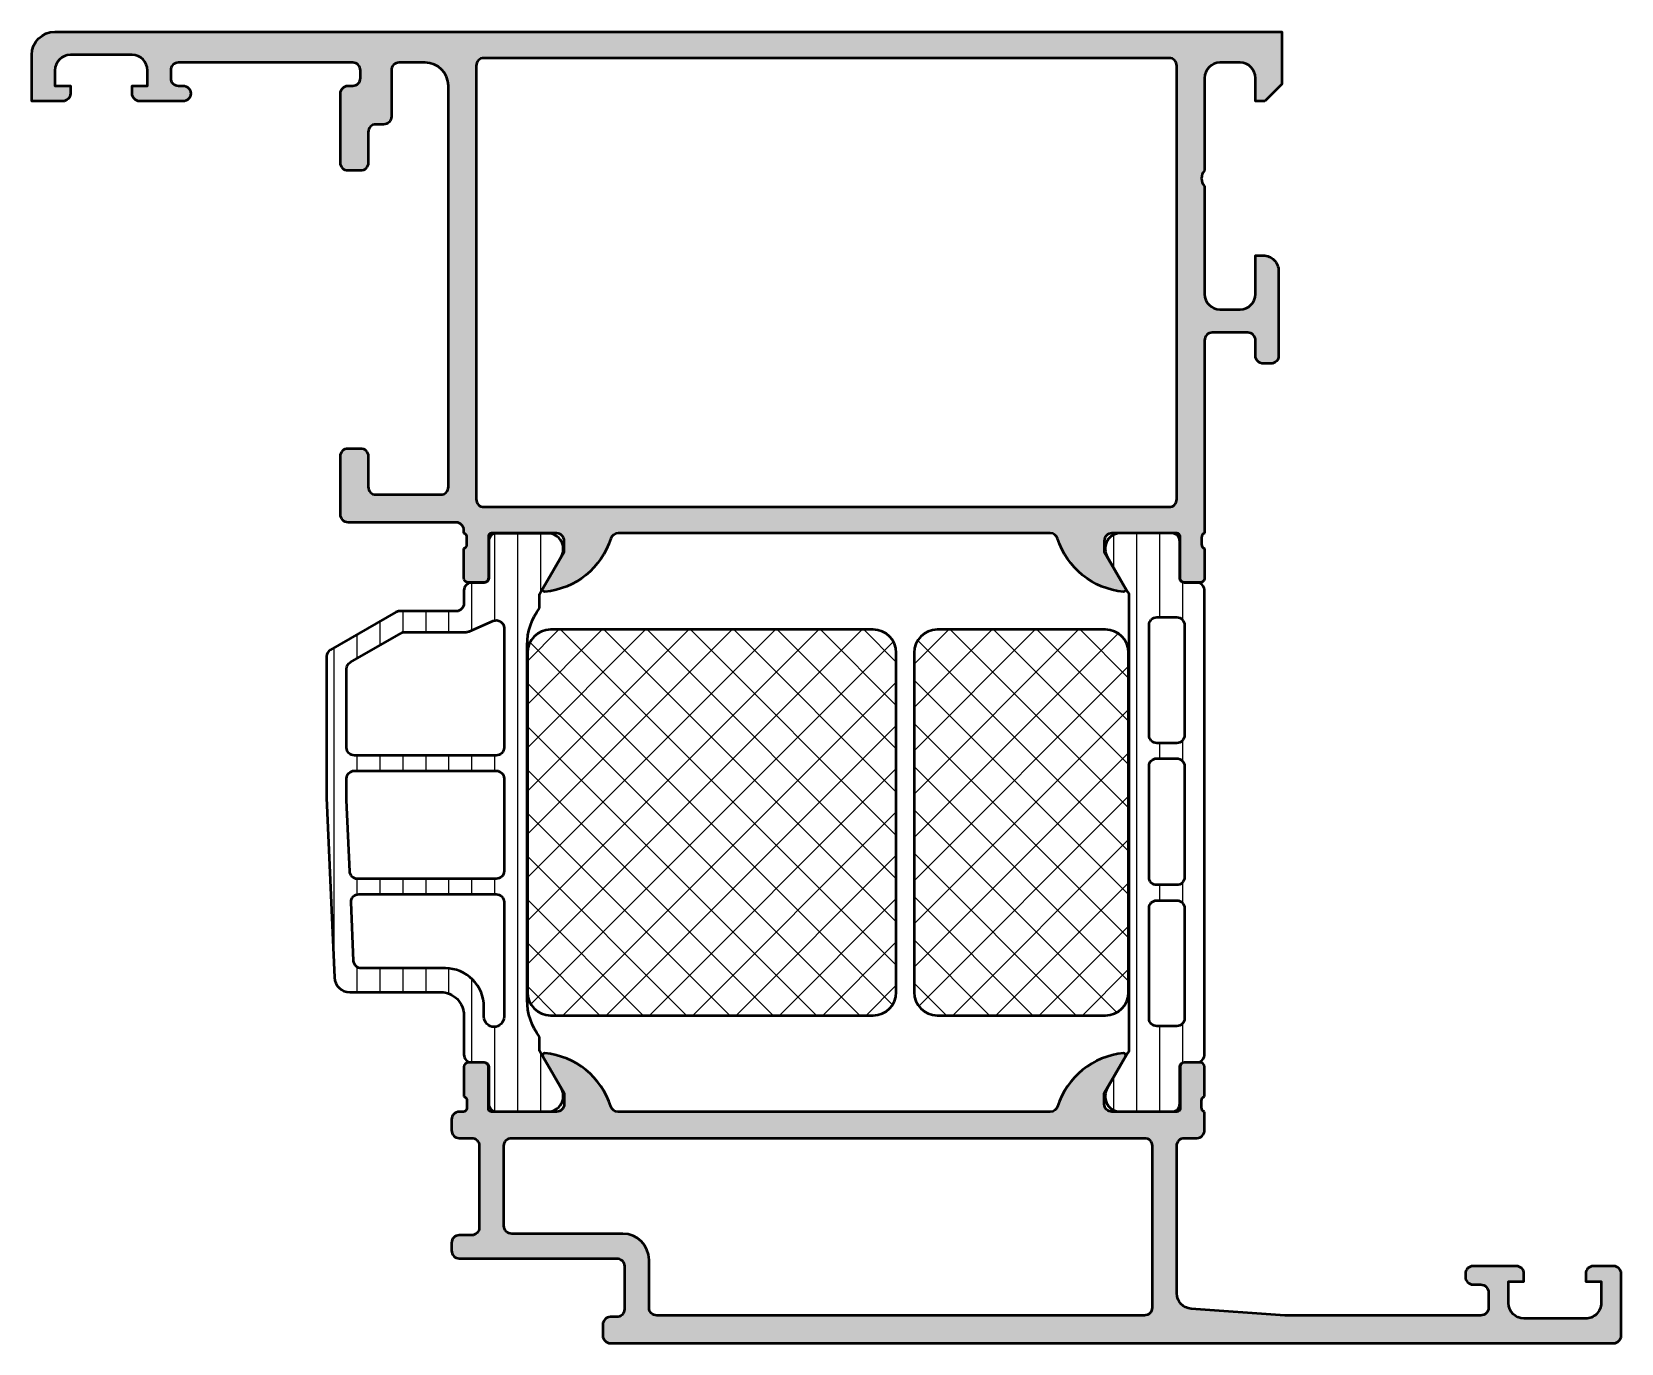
# Model space of a CAD drawing. Extents: x -30 to 73, y 0 to 85.
import ezdxf

# ---------------------------------------------------------------- set-up
doc = ezdxf.new("R2010")
doc.units = 0
for name, color, linetype, lineweight in [('0S-Alu contour', 7, 'Continuous', 50), ('0S-Alu hatch', 252, 'Continuous', 25), ('0S-Plastic contour', 254, 'Continuous', 50), ('0S-Plastic hatch', 253, 'Continuous', 25), ('0S-PT contour', 91, 'Continuous', 50), ('0S-PT hatch', 103, 'Continuous', 25)]:
    doc.layers.add(name, color=color, linetype=linetype, lineweight=lineweight)
pattern_1 = [(135, (0, 0), (-1.403165018917055, -1.403165018917055), []), (225, (0, 0), (1.403165018917055, -1.403165018917055), [])]
pattern_2 = [(90, (0, 0), (-1.4859, 0), [])]

# ---------------------------------------------------------------- blocks, each defined once
blk = doc.blocks.new('467820__588EFFDF_F673_4583_8885_4B1189F90CE8_')
at = {"layer": '0S-Alu hatch'}
h = blk.add_hatch(color=256, dxfattribs=at)
edge = h.paths.add_edge_path()
edge.add_line((49.89599783011553, 80.50272494180972), (49.29599783011552, 80.50272494180972))
edge.add_line((49.29599783011552, 80.50272494180972), (49.29599783011552, 82.00272494180972))
edge.add_arc((48.29599783011552, 82.00272494180972), 1, 0, 90)
edge.add_line((48.29599783011552, 83.00272494180972), (46.99599783011552, 83.00272494180972))
edge.add_arc((46.99599783011552, 82.00272494180972), 1, 90, 180)
edge.add_line((45.99599783011552, 82.00272494180972), (45.99599783011552, 76.00272494180972))
edge.add_arc((46.52099783011553, 75.50272494180972), 0.7250000000000041, 136.3971810272967, 223.6028189727033)
edge.add_line((45.99599783011552, 75.00272494180972), (45.99599783011552, 68.00272494180972))
edge.add_arc((46.99599783011552, 68.00272494180972), 1, 180, 270)
edge.add_line((46.99599783011552, 67.00272494180972), (48.29599783011552, 67.00272494180972))
edge.add_arc((48.29599783011552, 68.00272494180972), 1, 270, 360)
edge.add_line((49.29599783011552, 68.00272494180972), (49.29599783011552, 70.50272494180972))
edge.add_line((49.29599783011552, 70.50272494180972), (49.79599783011554, 70.50272494180972))
edge.add_ellipse((49.79599783011554, 69.50272494180973), major_axis=(-0.9999999999999857, 0), ratio=1, start_angle=180, end_angle=270.0000000000004, ccw=False)
edge.add_line((50.79599783011554, 69.50272494180972), (50.79599783011554, 64.00272494180972))
edge.add_ellipse((50.29599783011555, 64.0027249418097), major_axis=(-0.4999999999999929, 0), ratio=1, start_angle=89.9999999999992, end_angle=180, ccw=False)
edge.add_line((50.29599783011554, 63.50272494180972), (49.79599783011554, 63.50272494180972))
edge.add_ellipse((49.79599783011552, 64.00272494180972), major_axis=(-0.5, 0), ratio=1, start_angle=0, end_angle=90.00000000000159, ccw=False)
edge.add_line((49.29599783011552, 64.00272494180972), (49.29599783011553, 65.00272494180972))
edge.add_arc((48.79599783011554, 65.00272494180972), 0.5, 0, 90)
edge.add_line((48.79599783011554, 65.50272494180972), (46.49599783011552, 65.50272494180972))
edge.add_arc((46.49599783011552, 65.00272494180972), 0.5, 90, 180)
edge.add_line((45.99599783011552, 65.00272494180972), (45.99599783011552, 52.50272494180972))
edge.add_arc((46.09599783011553, 52.21988222933511), 0.2999999999999889, 109.4712206344931, 180)
edge.add_line((45.79599783011555, 52.21988222933511), (45.79599783011552, 51.78556765428435))
edge.add_arc((46.09599783011553, 51.78556765428435), 0.3000000000000043, 180, 250.5287793655078)
edge.add_line((45.99599783011552, 51.50272494180973), (45.99599783011552, 49.60272494180976))
edge.add_ellipse((45.6959978301155, 49.60272494180975), major_axis=(-0.3000000000000256, 0), ratio=1, start_angle=89.99999999999733, end_angle=180, ccw=False)
edge.add_line((45.69599783011549, 49.30272494180973), (44.70599783011556, 49.30272494180973))
edge.add_ellipse((44.70599783011555, 49.60272494180975), major_axis=(-0.3000000000000256, 0), ratio=1, start_angle=0, end_angle=90.00000000000267, ccw=False)
edge.add_line((44.40599783011552, 49.60272494180976), (44.40599783011552, 52.30272494180972))
edge.add_arc((44.20599783011552, 52.30272494180972), 0.2000000000000028, 0, 90)
edge.add_line((44.20599783011552, 52.50272494180973), (39.99599783011554, 52.50272494180972))
edge.add_arc((39.99599783011554, 52.00272494180971), 0.5, 90, 180)
edge.add_line((39.49599783011554, 52.00272494180971), (39.49599783011554, 51.30272494180973))
edge.add_line((39.49599783011554, 51.30272494180973), (40.8774932877379, 48.90990461878216))
edge.add_ellipse((40.75787804546723, 48.84084472645803), major_axis=(-0.1381197846482964, 0), ratio=1, start_angle=84.37742244920759, end_angle=209.9999999999931, ccw=False)
edge.add_ellipse((41.23422107128934, 53.67933380365755), major_axis=(-5.000000000000021, 0), ratio=1, start_angle=17.74841635607038, end_angle=84.3774224492065, ccw=False)
edge.add_arc((35.99599783011554, 52.00272494180971), 0.4999999999999926, 17.74841635607056, 90)
edge.add_line((35.99599783011554, 52.50272494180971), (7.995997830115516, 52.50272494180972))
edge.add_arc((7.995997830115516, 52.00272494180971), 0.5, 90, 162.2515836439297)
edge.add_ellipse((2.757774588941701, 53.67933380365752), major_axis=(-5.000000000000008, 0), ratio=1, start_angle=95.62257755079372, end_angle=162.2515836439301, ccw=False)
edge.add_ellipse((3.23411761476381, 48.840844726458), major_axis=(-0.1381197846483023, 0), ratio=1, start_angle=-30.000000000005286, end_angle=95.6225775507944, ccw=False)
edge.add_line((3.11450237249315, 48.90990461878216), (4.495997830115509, 51.30272494180971))
edge.add_line((4.495997830115509, 51.30272494180971), (4.495997830115509, 52.00272494180971))
edge.add_arc((3.995997830115509, 52.00272494180971), 0.5, 0, 90)
edge.add_line((3.995997830115509, 52.50272494180972), (-0.2140021698845196, 52.50272494180972))
edge.add_arc((-0.2140021698845196, 52.30272494181203), 0.1999999999976865, 90, 180)
edge.add_line((-0.4140021698822061, 52.30272494181203), (-0.4140021698846291, 49.60272494181207))
edge.add_ellipse((-0.714002169884668, 49.6027249418121), major_axis=(-0.300000000000039, 0), ratio=1, start_angle=89.99999999999989, end_angle=180, ccw=False)
edge.add_line((-0.7140021698846688, 49.30272494181206), (-1.704002169884606, 49.30272494181209))
edge.add_ellipse((-1.704002169884581, 49.60272494181214), major_axis=(-0.300000000000054, 0), ratio=1, start_angle=0, end_angle=89.99999999999528, ccw=False)
edge.add_line((-2.004002169884632, 49.60272494181213), (-2.004002169884547, 51.5027249418121))
edge.add_arc((-2.104002169884548, 51.78556765428672), 0.2999999999999999, 289.471220634491, 360)
edge.add_line((-1.804002169884548, 51.78556765428672), (-1.804002169884515, 52.21988222933747))
edge.add_arc((-2.10400216988452, 52.2198822293375), 0.3000000000000043, 0, 70.52877936534881)
edge.add_line((-2.004002169883726, 52.50272494181184), (-2.004002169884483, 52.70272494180971))
edge.add_arc((-2.504002169884483, 52.70272494180971), 0.5, 0, 90)
edge.add_line((-2.504002169884483, 53.20272494180972), (-9.504002169884455, 53.20272494180972))
edge.add_ellipse((-9.50400216988448, 53.70272494180971), major_axis=(-0.4999999999999929, 0), ratio=1, start_angle=0, end_angle=90.00000000000279, ccw=False)
edge.add_line((-10.00400216988447, 53.70272494180972), (-10.00400216988447, 57.50272494180972))
edge.add_ellipse((-9.504002169884473, 57.50272494180972), major_axis=(-0.4999999999999965, 0), ratio=1, start_angle=269.9999999999996, end_angle=360, ccw=False)
edge.add_line((-9.504002169884467, 58.00272494180972), (-8.704002169884458, 58.00272494180972))
edge.add_ellipse((-8.704002169884454, 57.50272494180972), major_axis=(-0.4999999999999929, 0), ratio=1, start_angle=180, end_angle=270.0000000000004, ccw=False)
edge.add_line((-8.204002169884458, 57.50272494180972), (-8.204002169884458, 55.50272494180972))
edge.add_arc((-7.704002169884457, 55.50272494180972), 0.5, 180, 270)
edge.add_line((-7.704002169884457, 55.00272494180972), (-3.504002169884454, 55.00272494180972))
edge.add_arc((-3.504002169884454, 55.50272494180972), 0.5, 270, 360)
edge.add_line((-3.004002169884454, 55.50272494180972), (-3.004002169884454, 81.50272494180972))
edge.add_arc((-4.504002169884454, 81.50272494180972), 1.5, 0, 90)
edge.add_line((-4.504002169884454, 83.00272494180972), (-6.204002169884464, 83.00272494180972))
edge.add_arc((-6.204002169884464, 82.50272494180972), 0.5, 90, 180)
edge.add_line((-6.704002169884464, 82.50272494180972), (-6.704002169884464, 79.50272494180972))
edge.add_ellipse((-7.204002169884459, 79.50272494180972), major_axis=(-0.4999999999999947, 0), ratio=1, start_angle=89.99999999999937, end_angle=180, ccw=False)
edge.add_line((-7.204002169884464, 79.00272494180972), (-7.704002169884457, 79.00272494180972))
edge.add_arc((-7.704002169884457, 78.50272494180972), 0.5, 90, 180)
edge.add_line((-8.204002169884458, 78.50272494180972), (-8.204002169884458, 76.50272494180972))
edge.add_ellipse((-8.704002169884454, 76.50272494180972), major_axis=(-0.4999999999999965, 0), ratio=1, start_angle=89.9999999999996, end_angle=180, ccw=False)
edge.add_line((-8.704002169884458, 76.00272494180972), (-9.504002169884467, 76.00272494180972))
edge.add_ellipse((-9.504002169884473, 76.50272494180972), major_axis=(-0.5, 0), ratio=1, start_angle=0, end_angle=90.0000000000004, ccw=False)
edge.add_line((-10.00400216988447, 76.50272494180972), (-10.00400216988447, 81.00272494180972))
edge.add_ellipse((-9.504002169884473, 81.00272494180972), major_axis=(-0.4999999999999965, 0), ratio=1, start_angle=269.9999999999996, end_angle=360, ccw=False)
edge.add_line((-9.504002169884467, 81.50272494180972), (-9.204002169884465, 81.50272494180972))
edge.add_arc((-9.204002169884465, 82.00272494180972), 0.5, 270, 360)
edge.add_line((-8.704002169884465, 82.00272494180972), (-8.704002169884472, 82.50272494180972))
edge.add_arc((-9.204002169884465, 82.50272494180972), 0.4999999999999929, 0, 90)
edge.add_line((-9.204002169884465, 83.00272494180972), (-20.50400216988447, 83.00272494180972))
edge.add_arc((-20.50400216988447, 82.50272494180972), 0.5, 90, 180)
edge.add_line((-21.00400216988447, 82.50272494180972), (-21.00400216988447, 82.00272494180972))
edge.add_arc((-20.50400216988447, 82.00272494180972), 0.5, 180, 270)
edge.add_line((-20.50400216988447, 81.50272494180972), (-20.20400216988446, 81.50272494180972))
edge.add_ellipse((-20.20400216988446, 81.00272494180972), major_axis=(-0.5, 0), ratio=1, start_angle=90, end_angle=270, ccw=False)
edge.add_line((-20.20400216988446, 80.50272494180972), (-23.00400216988447, 80.50272494180972))
edge.add_ellipse((-23.00400216988447, 81.00272494180972), major_axis=(-0.5, 0), ratio=1, start_angle=0, end_angle=90.0000000000004, ccw=False)
edge.add_line((-23.50400216988447, 81.00272494180972), (-23.50400216988447, 81.50272494180972))
edge.add_line((-23.50400216988447, 81.50272494180972), (-22.50400216988447, 81.50272494180972))
edge.add_line((-22.50400216988447, 81.50272494180972), (-22.50400216988447, 82.50272494180972))
edge.add_arc((-23.50400216988447, 82.50272494180972), 1, 0, 90)
edge.add_line((-23.50400216988447, 83.50272494180972), (-27.50400216988448, 83.50272494180972))
edge.add_arc((-27.50400216988448, 82.50272494180972), 1, 90, 180)
edge.add_line((-28.50400216988447, 82.50272494180972), (-28.50400216988447, 81.50272494180972))
edge.add_line((-28.50400216988447, 81.50272494180972), (-27.50400216988448, 81.50272494180972))
edge.add_line((-27.50400216988448, 81.50272494180972), (-27.50400216988448, 81.00272494180972))
edge.add_ellipse((-28.00400216988447, 81.00272494180972), major_axis=(-0.4999999999999965, 0), ratio=1, start_angle=89.9999999999996, end_angle=180, ccw=False)
edge.add_line((-28.00400216988447, 80.50272494180972), (-30.00400216988448, 80.50272494180972))
edge.add_line((-30.00400216988448, 80.50272494180972), (-30.00400216988448, 83.50272494180972))
edge.add_ellipse((-28.50400216988447, 83.5027249418097), major_axis=(-1.500000000000007, 0), ratio=1, start_angle=270.0000000000003, end_angle=360, ccw=False)
edge.add_line((-28.50400216988447, 85.00272494180972), (50.99599783011552, 85.00272494180972))
edge.add_line((50.99599783011552, 85.00272494180972), (50.99599783011552, 81.6027249418097))
edge.add_line((50.99599783011552, 81.6027249418097), (49.89599783011553, 80.50272494180972))
edge = h.paths.add_edge_path()
edge.add_line((43.69599783011553, 83.30272494180971), (-0.7040021698844612, 83.30272494180971))
edge.add_arc((-0.7040021698844577, 82.80272494180973), 0.5, 90.0000000000004, 180)
edge.add_line((-1.204002169884457, 82.80272494180973), (-1.204002169884457, 54.70272494180971))
edge.add_arc((-0.7040021698844577, 54.70272494180971), 0.5, 180, 270.0000000000008)
edge.add_line((-0.7040021698844507, 54.2027249418097), (43.69599783011553, 54.20272494180972))
edge.add_arc((43.69599783011553, 54.70272494180971), 0.5, 270, 360)
edge.add_line((44.19599783011553, 54.70272494180971), (44.19599783011553, 82.80272494180973))
edge.add_arc((43.69599783011553, 82.80272494180973), 0.5, 0, 90)
at = {"layer": '0S-Alu contour', "color": 7}
for points in [[(-28.50400216988447, 85.00272494180972), (50.99599783011552, 85.00272494180972), (50.99599783011552, 81.6027249418097), (49.89599783011553, 80.50272494180972)], [(-28.00400216988447, 80.50272494180972), (-30.00400216988448, 80.50272494180972), (-30.00400216988448, 83.50272494180972)], [(-23.50400216988447, 83.50272494180972), (-27.50400216988448, 83.50272494180972)], [(-28.50400216988447, 82.50272494180972), (-28.50400216988447, 81.50272494180972), (-27.50400216988448, 81.50272494180972), (-27.50400216988448, 81.00272494180972)], [(-23.50400216988447, 81.00272494180972), (-23.50400216988447, 81.50272494180972), (-22.50400216988447, 81.50272494180972), (-22.50400216988447, 82.50272494180972)], [(-21.00400216988447, 82.50272494180972), (-21.00400216988447, 82.00272494180972)], [(-9.204002169884465, 83.00272494180972), (-20.50400216988447, 83.00272494180972)], [(-8.704002169884465, 82.00272494180972), (-8.704002169884472, 82.50272494180972)], [(-6.704002169884464, 82.50272494180972), (-6.704002169884464, 79.50272494180972)], [(-4.504002169884454, 83.00272494180972), (-6.204002169884464, 83.00272494180972)], [(-1.204002169884457, 82.80272494180973), (-1.204002169884457, 54.70272494180971)], [(43.69599783011553, 83.30272494180971), (-0.7040021698844612, 83.30272494180971)], [(44.19599783011553, 54.70272494180971), (44.19599783011553, 82.80272494180973)], [(48.29599783011552, 83.00272494180972), (46.99599783011552, 83.00272494180972)], [(-20.50400216988447, 81.50272494180972), (-20.20400216988446, 81.50272494180972)], [(-9.504002169884467, 81.50272494180972), (-9.204002169884465, 81.50272494180972)], [(-3.004002169884454, 55.50272494180972), (-3.004002169884454, 81.50272494180972)], [(45.99599783011552, 82.00272494180972), (45.99599783011552, 76.00272494180972)], [(49.89599783011553, 80.50272494180972), (49.29599783011552, 80.50272494180972), (49.29599783011552, 82.00272494180972)], [(-20.20400216988446, 80.50272494180972), (-23.00400216988447, 80.50272494180972)], [(-10.00400216988447, 76.50272494180972), (-10.00400216988447, 81.00272494180972)], [(-8.204002169884458, 78.50272494180972), (-8.204002169884458, 76.50272494180972)], [(-7.204002169884464, 79.00272494180972), (-7.704002169884457, 79.00272494180972)], [(-8.704002169884458, 76.00272494180972), (-9.504002169884467, 76.00272494180972)], [(45.99599783011552, 75.00272494180972), (45.99599783011552, 68.00272494180972)], [(49.29599783011552, 68.00272494180972), (49.29599783011552, 70.50272494180972), (49.79599783011554, 70.50272494180972)], [(50.79599783011554, 69.50272494180972), (50.79599783011554, 64.00272494180972)], [(46.99599783011552, 67.00272494180972), (48.29599783011552, 67.00272494180972)], [(45.99599783011552, 65.00272494180972), (45.99599783011552, 52.50272494180972)], [(48.79599783011554, 65.50272494180972), (46.49599783011552, 65.50272494180972)], [(49.29599783011552, 64.00272494180972), (49.29599783011553, 65.00272494180972)], [(50.29599783011554, 63.50272494180972), (49.79599783011554, 63.50272494180972)], [(-9.504002169884467, 58.00272494180972), (-8.704002169884458, 58.00272494180972)], [(-10.00400216988447, 53.70272494180972), (-10.00400216988447, 57.50272494180972)], [(-8.204002169884458, 57.50272494180972), (-8.204002169884458, 55.50272494180972)], [(-7.704002169884457, 55.00272494180972), (-3.504002169884454, 55.00272494180972)], [(-0.7040021698844507, 54.2027249418097), (43.69599783011553, 54.20272494180972)], [(-2.504002169884483, 53.20272494180972), (-9.504002169884455, 53.20272494180972)], [(-2.004002169883726, 52.50272494181184), (-2.004002169884483, 52.70272494180971)], [(-2.004002169884632, 49.60272494181213), (-2.004002169884547, 51.5027249418121)], [(-1.804002169884548, 51.78556765428672), (-1.804002169884515, 52.21988222933747)], [(-0.4140021698822061, 52.30272494181203), (-0.4140021698846291, 49.60272494181207)], [(3.995997830115509, 52.50272494180972), (-0.2140021698845196, 52.50272494180972)], [(3.11450237249315, 48.90990461878216), (4.495997830115509, 51.30272494180971), (4.495997830115509, 52.00272494180971)], [(35.99599783011554, 52.50272494180971), (7.995997830115516, 52.50272494180972)], [(39.49599783011554, 52.00272494180971), (39.49599783011554, 51.30272494180973), (40.8774932877379, 48.90990461878216)], [(44.20599783011552, 52.50272494180973), (39.99599783011554, 52.50272494180972)], [(44.40599783011552, 49.60272494180976), (44.40599783011552, 52.30272494180972)], [(45.79599783011555, 52.21988222933511), (45.79599783011552, 51.78556765428435)], [(45.99599783011552, 51.50272494180973), (45.99599783011552, 49.60272494180976)], [(-0.7140021698846688, 49.30272494181206), (-1.704002169884606, 49.30272494181209)], [(45.69599783011549, 49.30272494180973), (44.70599783011556, 49.30272494180973)]]:
    blk.add_lwpolyline(points, dxfattribs=at)
at = {"layer": '0S-Alu contour', "color": 7, "extrusion": (0, 0, -1)}
for centre, radius, start, end in [((28.50400216988447, 83.5027249418097), 1.500000000000007, 0, 89.99999999999973), ((20.20400216988446, 81.00272494180972), 0.5, 90, 270), ((9.504002169884473, 81.00272494180972), 0.4999999999999965, 0, 90.0000000000004), ((28.00400216988447, 81.00272494180972), 0.4999999999999965, 180, 270.0000000000004), ((23.00400216988447, 81.00272494180972), 0.5, 269.9999999999996, 0), ((7.204002169884459, 79.50272494180972), 0.4999999999999947, 180, 270.0000000000006), ((9.504002169884473, 76.50272494180972), 0.5, 269.9999999999996, 0), ((8.704002169884454, 76.50272494180972), 0.4999999999999965, 180, 270.0000000000004), ((-49.79599783011554, 69.50272494180973), 0.9999999999999857, 89.99999999999959, 180), ((-49.79599783011552, 64.00272494180972), 0.5, 269.9999999999984, 0), ((-50.29599783011555, 64.0027249418097), 0.4999999999999929, 180, 270.0000000000008), ((9.504002169884473, 57.50272494180972), 0.4999999999999965, 0, 90.0000000000004), ((8.704002169884454, 57.50272494180972), 0.4999999999999929, 89.99999999999959, 180), ((9.50400216988448, 53.70272494180971), 0.4999999999999929, 269.9999999999972, 0), ((-2.757774588941701, 53.67933380365752), 5.000000000000008, 197.74841635607, 264.3774224492063), ((-41.23422107128934, 53.67933380365755), 5.000000000000021, 275.6225775507936, 342.2515836439296), ((1.704002169884581, 49.60272494181214), 0.300000000000054, 270.0000000000047, 0), ((0.714002169884668, 49.6027249418121), 0.300000000000039, 180, 270.0000000000001), ((-44.70599783011555, 49.60272494180975), 0.3000000000000256, 269.9999999999973, 0), ((-45.6959978301155, 49.60272494180975), 0.3000000000000256, 180, 270.0000000000027), ((-3.23411761476381, 48.840844726458), 0.1381197846483023, 264.3774224492056, 30.00000000000539), ((-40.75787804546723, 48.84084472645803), 0.1381197846482964, 150.0000000000069, 275.6225775507925)]:
    blk.add_arc(centre, radius, start, end, dxfattribs=at)
at = {"layer": '0S-Alu contour', "color": 7}
for centre, radius, start, end in [((-27.50400216988448, 82.50272494180972), 1, 90, 180), ((-23.50400216988447, 82.50272494180972), 1, 0, 90), ((-20.50400216988447, 82.50272494180972), 0.5, 90, 180), ((-9.204002169884465, 82.50272494180972), 0.4999999999999929, 0, 90), ((-6.204002169884464, 82.50272494180972), 0.5, 90, 180), ((-4.504002169884454, 81.50272494180972), 1.5, 0, 90), ((-0.7040021698844577, 82.80272494180973), 0.5, 90.0000000000004, 180), ((43.69599783011553, 82.80272494180973), 0.5, 0, 90), ((46.99599783011552, 82.00272494180972), 1, 90, 180), ((48.29599783011552, 82.00272494180972), 1, 0, 90), ((-20.50400216988447, 82.00272494180972), 0.5, 180, 270), ((-9.204002169884465, 82.00272494180972), 0.5, 270, 0), ((-7.704002169884457, 78.50272494180972), 0.5, 90, 180), ((46.52099783011553, 75.50272494180972), 0.7250000000000041, 136.3971810272967, 223.6028189727033), ((46.99599783011552, 68.00272494180972), 1, 180, 270), ((48.29599783011552, 68.00272494180972), 1, 270, 0), ((46.49599783011552, 65.00272494180972), 0.5, 90, 180), ((48.79599783011554, 65.00272494180972), 0.5, 0, 90), ((-7.704002169884457, 55.50272494180972), 0.5, 180, 270), ((-3.504002169884454, 55.50272494180972), 0.5, 270, 0), ((-0.7040021698844577, 54.70272494180971), 0.5, 180, 270.0000000000008), ((43.69599783011553, 54.70272494180971), 0.5, 270, 0), ((-2.504002169884483, 52.70272494180971), 0.5, 0, 90), ((-2.10400216988452, 52.2198822293375), 0.3000000000000043, 0, 70.52877936534881), ((-2.104002169884548, 51.78556765428672), 0.2999999999999999, 289.471220634491, 0), ((-0.2140021698845196, 52.30272494181203), 0.1999999999976865, 90, 180), ((3.995997830115509, 52.00272494180971), 0.5, 0, 90), ((7.995997830115516, 52.00272494180971), 0.5, 90, 162.2515836439297), ((35.99599783011554, 52.00272494180971), 0.4999999999999926, 17.74841635607056, 90), ((39.99599783011554, 52.00272494180971), 0.5, 90, 180), ((44.20599783011552, 52.30272494180972), 0.2000000000000028, 0, 90), ((46.09599783011553, 52.21988222933511), 0.2999999999999889, 109.4712206344931, 180), ((46.09599783011553, 51.78556765428435), 0.3000000000000043, 180, 250.5287793655078)]:
    blk.add_arc(centre, radius, start, end, dxfattribs=at)
blk = doc.blocks.new('467830__B34AE196_DD8D_4734_9538_A653610A62A3_')
at = {"layer": '0S-Alu hatch'}
h = blk.add_hatch(color=256, dxfattribs=at)
edge = h.paths.add_edge_path()
edge.add_arc((72.49593298026198, 4.502724941809717), 0.5, 0, 90)
edge.add_line((72.49593298026198, 5.002724941809717), (71.19593298026199, 5.002724941809717))
edge.add_arc((71.19593298026199, 4.502724941809717), 0.5, 90, 180)
edge.add_line((70.69593298026199, 4.502724941809717), (70.69593298026199, 4.002724941809717))
edge.add_line((70.69593298026199, 4.002724941809717), (71.695932980262, 4.002724941809717))
edge.add_line((71.695932980262, 4.002724941809717), (71.69593298026199, 2.602724941809711))
edge.add_ellipse((70.695932980262, 2.602724941809702), major_axis=(-0.9999999999999857, 0), ratio=1, start_angle=89.9999999999992, end_angle=180, ccw=False)
edge.add_line((70.69593298026199, 1.602724941809711), (66.69593298026199, 1.602724941809711))
edge.add_ellipse((66.695932980262, 2.602724941809725), major_axis=(-1.000000000000014, 0), ratio=1, start_angle=0, end_angle=89.9999999999992, ccw=False)
edge.add_line((65.69593298026199, 2.602724941809725), (65.69593298026197, 4.002724941809717))
edge.add_line((65.69593298026197, 4.002724941809717), (66.69593298026199, 4.002724941809717))
edge.add_line((66.69593298026199, 4.002724941809717), (66.69593298026199, 4.502724941809717))
edge.add_arc((66.19593298026199, 4.502724941809717), 0.5, 0, 90)
edge.add_line((66.19593298026199, 5.002724941809717), (63.39593298026199, 5.002724941809717))
edge.add_arc((63.39593298026199, 4.502724941809717), 0.5, 90, 180)
edge.add_line((62.89593298026199, 4.502724941809717), (62.89593298026199, 4.302724941809714))
edge.add_arc((63.39593298026199, 4.302724941809714), 0.5, 180, 270)
edge.add_line((63.39593298026199, 3.802724941809714), (63.89593298026198, 3.802724941809714))
edge.add_ellipse((63.89593298026199, 3.302724941809719), major_axis=(-0.4999999999999947, 0), ratio=1, start_angle=180, end_angle=270.0000000000008, ccw=False)
edge.add_line((64.39593298026199, 3.302724941809714), (64.39593298026197, 2.302724941809714))
edge.add_ellipse((63.895932980262, 2.302724941809685), major_axis=(-0.4999999999999716, 0), ratio=1, start_angle=89.9999999999983, end_angle=180, ccw=False)
edge.add_line((63.89593298026198, 1.802724941809714), (51.19593298026199, 1.802724941809714))
edge.add_line((51.19593298026199, 1.802724941809714), (45.12468593027406, 2.236385445380278))
edge.add_ellipse((45.19593298026197, 3.233844145211003), major_axis=(-0.9999999999999898, 0), ratio=1, start_angle=0, end_angle=85.914383220025, ccw=False)
edge.add_line((44.19593298026199, 3.233844145211008), (44.19593298026199, 12.80272494180971))
edge.add_ellipse((44.69593298026198, 12.80272494180971), major_axis=(-0.4999999999999929, 0), ratio=1, start_angle=269.9999999999992, end_angle=360, ccw=False)
edge.add_line((44.69593298026198, 13.30272494180971), (45.49593298026198, 13.30272494180971))
edge.add_arc((45.49593298026198, 13.80272494180971), 0.5, 270, 360)
edge.add_line((45.99593298026198, 13.80272494180971), (45.99593298026198, 15.00272494180971))
edge.add_ellipse((46.09593298026202, 15.28556765428435), major_axis=(-0.3000000000000235, 0), ratio=1, start_angle=0, end_angle=70.5287793655034, ccw=False)
edge.add_line((45.79593298026199, 15.28556765428433), (45.79593298026199, 15.7198822293351))
edge.add_ellipse((46.09593298026199, 15.71988222933511), major_axis=(-0.2999999999999971, 0), ratio=1, start_angle=289.4712206344926, end_angle=360, ccw=False)
edge.add_line((45.99593298026198, 16.00272494180973), (45.99593298026198, 17.90272494180968))
edge.add_arc((45.69593298026194, 17.90272494180968), 0.3000000000000398, 0, 90)
edge.add_line((45.69593298026194, 18.20272494180972), (44.70593298026201, 18.20272494180972))
edge.add_arc((44.70593298026201, 17.90272494180968), 0.3000000000000398, 90, 180)
edge.add_line((44.40593298026198, 17.90272494180968), (44.40593298026199, 15.20272494180972))
edge.add_ellipse((44.20593298026199, 15.20272494180971), major_axis=(-0.1999999999999957, 0), ratio=1, start_angle=90, end_angle=180, ccw=False)
edge.add_line((44.20593298026199, 15.00272494180971), (39.99593298026198, 15.00272494180971))
edge.add_ellipse((39.99593298026198, 15.50272494180971), major_axis=(-0.4999999999999965, 0), ratio=1, start_angle=0, end_angle=90.0000000000008, ccw=False)
edge.add_line((39.49593298026199, 15.50272494180972), (39.49593298026199, 16.20272494180972))
edge.add_line((39.49593298026199, 16.20272494180972), (40.87742843788435, 18.59554526483727))
edge.add_arc((40.75781319561369, 18.66460515716141), 0.1381197846482991, 329.9999999999988, 455.6225775507952)
edge.add_arc((41.23415622143579, 13.8261160799619), 5.000000000000007, 95.62257755079364, 162.2515836439299)
edge.add_ellipse((35.99593298026199, 15.50272494180971), major_axis=(-0.499999999999991, 0), ratio=1, start_angle=89.9999999999992, end_angle=162.2515836439301, ccw=False)
edge.add_line((35.99593298026198, 15.00272494180971), (7.995932980261958, 15.00272494180971))
edge.add_ellipse((7.995932980261993, 15.50272494180973), major_axis=(-0.5000000000000142, 0), ratio=1, start_angle=17.748416356071402, end_angle=89.99999999999602, ccw=False)
edge.add_arc((2.757709739088145, 13.8261160799619), 5.000000000000015, 17.74841635606999, 84.37742244920634)
edge.add_arc((3.234052764910249, 18.66460515716141), 0.1381197846483025, 84.3774224492037, 209.9999999999985)
edge.add_line((3.114437522639581, 18.59554526483727), (4.495932980261958, 16.20272494180972))
edge.add_line((4.495932980261958, 16.20272494180972), (4.495932980261958, 15.50272494180972))
edge.add_ellipse((3.995932980261957, 15.50272494180972), major_axis=(-0.5000000000000009, 0), ratio=1, start_angle=90.00000000000011, end_angle=180, ccw=False)
edge.add_line((3.995932980261958, 15.00272494180971), (-0.2140670197380352, 15.00272494180971))
edge.add_ellipse((-0.2140670197380489, 15.20272494180972), major_axis=(-0.2000000000000028, 0), ratio=1, start_angle=0, end_angle=90.00000000000392, ccw=False)
edge.add_line((-0.4140670197380523, 15.20272494180972), (-0.4140670197380381, 17.90272494180968))
edge.add_arc((-0.7140670197380778, 17.90272494180968), 0.3000000000000398, 0, 90)
edge.add_line((-0.7140670197380778, 18.20272494180972), (-1.704067019737987, 18.20272494180972))
edge.add_arc((-1.704067019737987, 17.90272494180968), 0.3000000000000398, 90, 180)
edge.add_line((-2.004067019738027, 17.90272494180968), (-2.004067019738027, 16.00272494180972))
edge.add_ellipse((-2.104067019738048, 15.71988222933509), major_axis=(-0.30000000000001, 0), ratio=1, start_angle=180, end_angle=250.5287793655057, ccw=False)
edge.add_line((-1.804067019738038, 15.7198822293351), (-1.804067019738038, 15.28556765428433))
edge.add_ellipse((-2.104067019738034, 15.28556765428433), major_axis=(-0.2999999999999963, 0), ratio=1, start_angle=109.47122063448961, end_angle=180, ccw=False)
edge.add_line((-2.004067019738041, 15.00272494180971), (-2.304067019738024, 15.00272494180971))
edge.add_arc((-2.304067019738024, 14.50272494180971), 0.5, 90, 180)
edge.add_line((-2.804067019738024, 14.50272494180971), (-2.804067019738024, 13.80272494180971))
edge.add_arc((-2.304067019738024, 13.80272494180971), 0.5, 180, 270)
edge.add_line((-2.304067019738024, 13.30272494180971), (-1.504067019738027, 13.30272494180971))
edge.add_ellipse((-1.504067019738028, 12.80272494180971), major_axis=(-0.5000000000000018, 0), ratio=1, start_angle=180, end_angle=269.99999999999983, ccw=False)
edge.add_line((-1.004067019738027, 12.80272494180971), (-1.004067019738027, 7.502724941809717))
edge.add_ellipse((-1.504067019738027, 7.502724941809717), major_axis=(-0.4999999999999999, 0), ratio=1, start_angle=90, end_angle=180, ccw=False)
edge.add_line((-1.504067019738027, 7.002724941809717), (-2.304067019738024, 7.002724941809717))
edge.add_arc((-2.304067019738024, 6.502724941809717), 0.5, 90, 180)
edge.add_line((-2.804067019738024, 6.502724941809717), (-2.804067019738024, 6.002724941809717))
edge.add_arc((-2.304067019738024, 6.002724941809717), 0.5, 180, 270)
edge.add_line((-2.304067019738024, 5.502724941809717), (7.895932980261978, 5.502724941809717))
edge.add_ellipse((7.895932980261977, 5.002724941809716), major_axis=(-0.5000000000000009, 0), ratio=1, start_angle=180, end_angle=269.9999999999999, ccw=False)
edge.add_line((8.395932980261978, 5.002724941809717), (8.395932980261978, 2.202724941809705))
edge.add_ellipse((7.895932980261977, 2.202724941809707), major_axis=(-0.5000000000000009, 0), ratio=1, start_angle=90.00000000000011, end_angle=180, ccw=False)
edge.add_line((7.895932980261978, 1.702724941809705), (7.495932980261986, 1.702724941809705))
edge.add_arc((7.495932980261986, 1.202724941809705), 0.5, 90, 180)
edge.add_line((6.995932980261986, 1.202724941809705), (6.995932980261986, 0.502724941809717))
edge.add_arc((7.495932980261986, 0.502724941809717), 0.5, 180, 270)
edge.add_line((7.495932980261986, 0.0027249418097171), (72.49593298026198, 0.0027249418097171))
edge.add_arc((72.49593298026198, 0.502724941809717), 0.5, 270, 360)
edge.add_line((72.99593298026198, 0.502724941809717), (72.99593298026198, 4.502724941809717))
edge = h.paths.add_edge_path()
edge.add_line((8.295932980261984, 7.102724941809711), (1.095932980261981, 7.102724941809711))
edge.add_ellipse((1.095932980261981, 7.602724941809711), major_axis=(-0.5, 0), ratio=1, start_angle=0, end_angle=90, ccw=False)
edge.add_line((0.5959329802619813, 7.602724941809711), (0.5959329802619813, 12.80272494180971))
edge.add_ellipse((1.095932980261981, 12.80272494180971), major_axis=(-0.5, 0), ratio=1, start_angle=270, end_angle=360, ccw=False)
edge.add_line((1.095932980261981, 13.30272494180971), (42.09593298026198, 13.30272494180971))
edge.add_ellipse((42.09593298026198, 12.80272494180971), major_axis=(-0.5, 0), ratio=1, start_angle=180, end_angle=269.9999999999992, ccw=False)
edge.add_line((42.59593298026198, 12.80272494180971), (42.59593298026198, 2.302724941809714))
edge.add_ellipse((42.09593298026198, 2.302724941809714), major_axis=(-0.5, 0), ratio=1, start_angle=90.00000000000159, end_angle=180, ccw=False)
edge.add_line((42.09593298026199, 1.802724941809714), (10.49593298026198, 1.802724941809714))
edge.add_ellipse((10.49593298026198, 2.302724941809714), major_axis=(-0.5, 0), ratio=1, start_angle=0, end_angle=90, ccw=False)
edge.add_line((9.99593298026198, 2.302724941809714), (9.99593298026198, 5.402724941809708))
edge.add_arc((8.295932980261984, 5.402724941809708), 1.699999999999995, 0, 90)
at = {"layer": '0S-Alu contour', "color": 7}
for points in [[(3.114437522639581, 18.59554526483727), (4.495932980261958, 16.20272494180972), (4.495932980261958, 15.50272494180972)], [(39.49593298026199, 15.50272494180972), (39.49593298026199, 16.20272494180972), (40.87742843788435, 18.59554526483727)], [(-2.004067019738027, 17.90272494180968), (-2.004067019738027, 16.00272494180972)], [(-0.7140670197380778, 18.20272494180972), (-1.704067019737987, 18.20272494180972)], [(-0.4140670197380523, 15.20272494180972), (-0.4140670197380381, 17.90272494180968)], [(44.40593298026198, 17.90272494180968), (44.40593298026199, 15.20272494180972)], [(45.69593298026194, 18.20272494180972), (44.70593298026201, 18.20272494180972)], [(45.99593298026198, 16.00272494180973), (45.99593298026198, 17.90272494180968)], [(-1.804067019738038, 15.7198822293351), (-1.804067019738038, 15.28556765428433)], [(45.79593298026199, 15.28556765428433), (45.79593298026199, 15.7198822293351)], [(-2.804067019738024, 14.50272494180971), (-2.804067019738024, 13.80272494180971)], [(-2.004067019738041, 15.00272494180971), (-2.304067019738024, 15.00272494180971)], [(3.995932980261958, 15.00272494180971), (-0.2140670197380352, 15.00272494180971)], [(35.99593298026198, 15.00272494180971), (7.995932980261958, 15.00272494180971)], [(44.20593298026199, 15.00272494180971), (39.99593298026198, 15.00272494180971)], [(45.99593298026198, 13.80272494180971), (45.99593298026198, 15.00272494180971)], [(-2.304067019738024, 13.30272494180971), (-1.504067019738027, 13.30272494180971)], [(-1.004067019738027, 12.80272494180971), (-1.004067019738027, 7.502724941809717)], [(0.5959329802619813, 7.602724941809711), (0.5959329802619813, 12.80272494180971)], [(1.095932980261981, 13.30272494180971), (42.09593298026198, 13.30272494180971)], [(42.59593298026198, 12.80272494180971), (42.59593298026198, 2.302724941809714)], [(44.19593298026199, 3.233844145211008), (44.19593298026199, 12.80272494180971)], [(44.69593298026198, 13.30272494180971), (45.49593298026198, 13.30272494180971)], [(-2.804067019738024, 6.502724941809717), (-2.804067019738024, 6.002724941809717)], [(-1.504067019738027, 7.002724941809717), (-2.304067019738024, 7.002724941809717)], [(8.295932980261984, 7.102724941809711), (1.095932980261981, 7.102724941809711)], [(-2.304067019738024, 5.502724941809717), (7.895932980261978, 5.502724941809717)], [(9.99593298026198, 2.302724941809714), (9.99593298026198, 5.402724941809708)], [(8.395932980261978, 5.002724941809717), (8.395932980261978, 2.202724941809705)], [(62.89593298026199, 4.502724941809717), (62.89593298026199, 4.302724941809714)], [(66.19593298026199, 5.002724941809717), (63.39593298026199, 5.002724941809717)], [(65.69593298026199, 2.602724941809725), (65.69593298026197, 4.002724941809717), (66.69593298026199, 4.002724941809717), (66.69593298026199, 4.502724941809717)], [(70.69593298026199, 4.502724941809717), (70.69593298026199, 4.002724941809717), (71.695932980262, 4.002724941809717), (71.69593298026199, 2.602724941809711)], [(72.49593298026198, 5.002724941809717), (71.19593298026199, 5.002724941809717)], [(72.99593298026198, 0.502724941809717), (72.99593298026198, 4.502724941809717)], [(63.39593298026199, 3.802724941809714), (63.89593298026198, 3.802724941809714)], [(64.39593298026199, 3.302724941809714), (64.39593298026197, 2.302724941809714)], [(63.89593298026198, 1.802724941809714), (51.19593298026199, 1.802724941809714), (45.12468593027406, 2.236385445380278)], [(6.995932980261986, 1.202724941809705), (6.995932980261986, 0.502724941809717)], [(7.895932980261978, 1.702724941809705), (7.495932980261986, 1.702724941809705)], [(42.09593298026199, 1.802724941809714), (10.49593298026198, 1.802724941809714)], [(70.69593298026199, 1.602724941809711), (66.69593298026199, 1.602724941809711)], [(7.495932980261986, 0.0027249418097171), (72.49593298026198, 0.0027249418097171)]]:
    blk.add_lwpolyline(points, dxfattribs=at)
for centre, radius, start, end in [((3.234052764910249, 18.66460515716141), 0.1381197846483025, 84.3774224492037, 209.9999999999985), ((2.757709739088145, 13.8261160799619), 5.000000000000015, 17.74841635606999, 84.37742244920634), ((41.23415622143579, 13.8261160799619), 5.000000000000007, 95.62257755079364, 162.2515836439299), ((40.75781319561369, 18.66460515716141), 0.1381197846482991, 329.9999999999988, 95.62257755079526), ((-1.704067019737987, 17.90272494180968), 0.3000000000000398, 90, 180), ((-0.7140670197380778, 17.90272494180968), 0.3000000000000398, 0, 90), ((44.70593298026201, 17.90272494180968), 0.3000000000000398, 90, 180), ((45.69593298026194, 17.90272494180968), 0.3000000000000398, 0, 90), ((-2.304067019738024, 14.50272494180971), 0.5, 90, 180), ((-2.304067019738024, 13.80272494180971), 0.5, 180, 270), ((45.49593298026198, 13.80272494180971), 0.5, 270, 0), ((-2.304067019738024, 6.502724941809717), 0.5, 90, 180), ((8.295932980261984, 5.402724941809708), 1.699999999999995, 0, 90), ((-2.304067019738024, 6.002724941809717), 0.5, 180, 270), ((63.39593298026199, 4.502724941809717), 0.5, 90, 180), ((63.39593298026199, 4.302724941809714), 0.5, 180, 270), ((66.19593298026199, 4.502724941809717), 0.5, 0, 90), ((71.19593298026199, 4.502724941809717), 0.5, 90, 180), ((72.49593298026198, 4.502724941809717), 0.5, 0, 90), ((7.495932980261986, 1.202724941809705), 0.5, 90, 180), ((7.495932980261986, 0.502724941809717), 0.5, 180, 270), ((72.49593298026198, 0.502724941809717), 0.5, 270, 0)]:
    blk.add_arc(centre, radius, start, end, dxfattribs=at)
at = {"layer": '0S-Alu contour', "color": 7, "extrusion": (0, 0, -1)}
for centre, radius, start, end in [((2.104067019738048, 15.71988222933509), 0.30000000000001, 109.4712206344943, 180), ((-3.995932980261957, 15.50272494180972), 0.5000000000000009, 180, 269.9999999999999), ((-39.99593298026198, 15.50272494180971), 0.4999999999999965, 269.9999999999992, 0), ((-46.09593298026199, 15.71988222933511), 0.2999999999999971, 0, 70.5287793655074), ((2.104067019738034, 15.28556765428433), 0.2999999999999963, 180, 250.5287793655104), ((0.2140670197380489, 15.20272494180972), 0.2000000000000028, 269.9999999999961, 0), ((-7.995932980261993, 15.50272494180973), 0.5000000000000142, 270.000000000004, 342.2515836439286), ((-35.99593298026199, 15.50272494180971), 0.499999999999991, 197.74841635607, 270.0000000000008), ((-44.20593298026199, 15.20272494180971), 0.1999999999999957, 180, 270), ((-46.09593298026202, 15.28556765428435), 0.3000000000000235, 289.4712206344966, 0), ((1.504067019738028, 12.80272494180971), 0.5000000000000018, 90.00000000000018, 180), ((-1.095932980261981, 12.80272494180971), 0.5, 0, 90), ((-42.09593298026198, 12.80272494180971), 0.5, 90.00000000000081, 180), ((-44.69593298026198, 12.80272494180971), 0.4999999999999929, 0, 90.00000000000081), ((1.504067019738027, 7.502724941809717), 0.4999999999999999, 180, 270), ((-1.095932980261981, 7.602724941809711), 0.5, 270, 0), ((-7.895932980261977, 5.002724941809716), 0.5000000000000009, 90.0000000000001, 180), ((-45.19593298026197, 3.233844145211003), 0.9999999999999898, 274.085616779975, 0), ((-63.89593298026199, 3.302724941809719), 0.4999999999999947, 89.9999999999992, 180), ((-7.895932980261977, 2.202724941809707), 0.5000000000000009, 180, 269.9999999999999), ((-10.49593298026198, 2.302724941809714), 0.5, 270, 0), ((-42.09593298026198, 2.302724941809714), 0.5, 180, 269.9999999999984), ((-63.895932980262, 2.302724941809685), 0.4999999999999716, 180, 270.0000000000017), ((-66.695932980262, 2.602724941809725), 1.000000000000014, 270.0000000000008, 0), ((-70.695932980262, 2.602724941809702), 0.9999999999999857, 180, 270.0000000000008)]:
    blk.add_arc(centre, radius, start, end, dxfattribs=at)
blk = doc.blocks.new('466930__B6BC13CE_167E_46E8_B746_E09385E09F74_')
at = {"layer": '0S-PT hatch'}
h = blk.add_hatch(dxfattribs=at)
h.set_pattern_fill('ANSI37', color=256, scale=0.625, angle=90, style=0)
h.set_pattern_definition(pattern_1)
edge = h.paths.add_edge_path()
edge.add_line((24.51838872555883, 46.25270642929672), (3.618356300632068, 46.25270642929672))
edge.add_arc((3.618357861957983, 44.7527048679713), 1.500001561326231, 90.00005963819484, 179.9999403579371)
edge.add_line((2.118356300632564, 44.75270642939848), (2.118356300632562, 22.75270642929672))
edge.add_arc((3.618356818030905, 22.75270694669507), 1.500000517398432, 180.0000197662889, 269.999980236827)
edge.add_line((3.618356300632066, 21.25270642929673), (24.51838872555883, 21.25270642929672))
edge.add_arc((24.51838605032449, 22.75270910453107), 1.500002675236727, 270.0001021862424, 359.999897814315)
edge.add_line((26.01838872555883, 22.75270642931132), (26.01838872555883, 44.75270642929672))
edge.add_arc((24.51838500611668, 44.75270270985457), 1.500003719446763, 0.0001420731681082, 89.99985792812735)
at = {"layer": '0S-PT contour', "color": 7}
for points in [[(24.51838872555883, 46.25270642929672), (3.618356300632068, 46.25270642929672)], [(2.118356300632564, 44.75270642939848), (2.118356300632562, 22.75270642929672)], [(26.01838872555883, 22.75270642931132), (26.01838872555883, 44.75270642929672)], [(3.618356300632066, 21.25270642929673), (24.51838872555883, 21.25270642929672)]]:
    blk.add_lwpolyline(points, dxfattribs=at)
for centre, radius, start, end in [((3.618357861957983, 44.7527048679713), 1.500001561326231, 90.00005963819484, 179.9999403579371), ((24.51838500611668, 44.75270270985457), 1.500003719446763, 0.0001420731681082, 89.99985792812735), ((3.618356818030905, 22.75270694669507), 1.500000517398432, 180.0000197662889, 269.999980236827), ((24.51838605032449, 22.75270910453107), 1.500002675236727, 270.0001021862424, 359.999897814315)]:
    blk.add_arc(centre, radius, start, end, dxfattribs=at)
blk = doc.blocks.new('244385__6285D23B_5C5E_4F58_953E_4033257227DF___22A7B22B_D9B5_4124_8BD1_024FD4CB97E5_')
at = {"layer": '0S-Plastic hatch'}
h = blk.add_hatch(dxfattribs=at)
h.set_pattern_fill('ANSI31', color=256, scale=0.4680000000000001, angle=45, style=0)
h.set_pattern_definition(pattern_2)
edge = h.paths.add_edge_path()
edge.add_line((-6.417185549496409, 47.38384843248477), (-10.65169911086642, 44.93884835428689))
edge.add_arc((-10.4016643369433, 44.50585573099046), 0.4999999999999061, 120.0046013551544, 180)
edge.add_line((-10.90166433694321, 44.50585573099046), (-10.9016643369432, 35.36547668607339))
edge.add_arc((-10.40166433694905, 35.36547668607339), 0.4999999999941452, 180, 182.4989441425431)
edge.add_line((-10.90118884956247, 35.34367619771944), (-10.39350871850523, 23.71097027331767))
edge.add_arc((-9.39445969326674, 23.75457125002608), 0.9999999999999605, 182.4989441425417, 269.9999982466169)
edge.add_line((-9.394459723869048, 22.75457125002612), (-3.503922883065456, 22.75457106976165))
edge.add_ellipse((-3.503922928969032, 21.25457106976165), major_axis=(-1.5, 0), ratio=1, start_angle=179.9951434523418, end_angle=269.99999824661256, ccw=False)
edge.add_line((-2.003922934357577, 21.25444392564143), (-2.004138374104391, 18.71276432318342))
edge.add_arc((-1.504138375900573, 18.71272194180974), 0.4999999999999999, 179.9951434523416, 269.999999999999)
edge.add_line((-1.504138375900582, 18.21272194180975), (-0.6912693676430663, 18.21272194180973))
edge.add_ellipse((-0.6912693676430918, 17.91272194180975), major_axis=(-0.2999999999999758, 0), ratio=1, start_angle=179.9920752627074, end_angle=269.9999999999951, ccw=False)
edge.add_line((-0.3912693705126795, 17.91268044798246), (-0.3916013054140492, 15.51279409818836))
edge.add_arc((0.1083986898033533, 15.5127249418097), 0.5000000000000073, 179.9920752627072, 269.9999999999989)
edge.add_line((0.1083986898033442, 15.0127249418097), (3.435437441545808, 15.01272494180973))
edge.add_arc((3.435437441545799, 16.01272494180973), 1.000000000000014, 270.0000000000005, 389.999996599346)
edge.add_line((4.301462875006553, 16.51272489040887), (2.898335663056791, 18.94301284410547))
edge.add_line((2.898335663056791, 18.94301284410547), (2.898335663056794, 19.85457407589388))
edge.add_ellipse((6.098356300632088, 22.25454655888039), major_axis=(-4.000000000000025, 0), ratio=1, start_angle=0, end_angle=36.86940495720188, ccw=False)
edge.add_line((2.098356300632065, 22.25454655888038), (2.098356300632069, 45.25086629971307))
edge.add_ellipse((6.098356300632069, 45.25086629971305), major_axis=(-4, 0), ratio=1, start_angle=323.130595042798, end_angle=360, ccw=False)
edge.add_line((2.898335663056805, 47.65083878269955), (2.898335663056794, 48.56243703951396))
edge.add_line((2.898335663056794, 48.56243703951396), (4.301462875006578, 50.99272499321056))
edge.add_arc((3.435437441545824, 51.49272494180969), 1.000000000000011, 330.000003400654, 449.9999999999994)
edge.add_line((3.435437441545833, 52.49272494180971), (0.1083986898032894, 52.49272494180972))
edge.add_arc((0.1083986898033125, 51.99272494180973), 0.5, 90.00000000000261, 180.0079247372927)
edge.add_line((-0.3916013054140828, 51.99265578543089), (-0.3912693705127168, 49.59276943563685))
edge.add_ellipse((-0.6912693676431299, 49.59272794180971), major_axis=(-0.2999999999999759, 0), ratio=1, start_angle=90.00000000000023, end_angle=180.0079247372928, ccw=False)
edge.add_line((-0.6912693676431286, 49.29272794180973), (-1.501831535614268, 49.29272794180971))
edge.add_arc((-1.501831535614268, 48.79272794180971), 0.5, 90, 180.0085823333159)
edge.add_line((-2.001831530005009, 48.79265304682306), (-2.001705445428752, 47.95091062557914))
edge.add_ellipse((-2.501705439819488, 47.95083573059248), major_axis=(-0.4999999999999945, 0), ratio=1, start_angle=89.9999999999992, end_angle=180.0085823333159, ccw=False)
edge.add_line((-2.501705439819495, 47.45083573059249), (-6.167185549496405, 47.45083573059254))
edge.add_arc((-6.167185549496419, 46.95083573059254), 0.5, 89.99999999999837, 119.9999999999986)
edge = h.paths.add_edge_path()
edge.add_line((-1.660738393486505, 46.14095555634214), (-0.1015020684102996, 46.81893126287667))
edge.add_ellipse((0.0978725790514368, 46.36040127481758), major_axis=(-0.4999999999999539, 0), ratio=1, start_angle=180, end_angle=293.5000141198463, ccw=False)
edge.add_line((0.5978725790513906, 46.36040127481758), (0.5978725790513835, 38.60271883759556))
edge.add_ellipse((0.0978725790513835, 38.60271883759557), major_axis=(-0.5, 0), ratio=1, start_angle=89.9999999999992, end_angle=180, ccw=False)
edge.add_line((0.0978725790513763, 38.10271883759558), (-9.101830584940117, 38.10271883759559))
edge.add_ellipse((-9.101830584940078, 38.60271883759557), major_axis=(-0.4999999999999858, 0), ratio=1, start_angle=0, end_angle=89.99999999999551, ccw=False)
edge.add_line((-9.601830584940064, 38.60271883759557), (-9.601830584940114, 43.70417027115434))
edge.add_ellipse((-9.10183058494001, 43.70417027115427), major_axis=(-0.5000000000001088, 0), ratio=1, start_angle=300.0018250655855, end_angle=360, ccw=False)
edge.add_line((-9.35184437774156, 44.13717500947602), (-6.069303503764079, 46.0324902827228))
edge.add_ellipse((-5.819289710962383, 45.59948554440127), major_axis=(-0.4999999999999858, 0), ratio=1, start_angle=270.00000000001995, end_angle=300.001825065613, ccw=False)
edge.add_line((-5.819289710962557, 46.09948554440125), (-1.86011304094837, 46.09948554440122))
edge.add_arc((-1.860113040948387, 46.59948554440141), 0.500000000000199, 270.0000000000021, 293.5000141198525)
edge = h.paths.add_edge_path()
edge.add_ellipse((0.0979594493431009, 28.60271883759559), major_axis=(-0.499999999999999, 0), ratio=1, start_angle=179.9988937056871, end_angle=269.99999999999955, ccw=False)
edge.add_line((0.5979594492498955, 28.60270918335646), (0.5978156012561442, 21.15271883759557))
edge.add_ellipse((-0.0521843988650233, 21.15271883759557), major_axis=(-0.6500000001211675, 0), ratio=1, start_angle=0, end_angle=180, ccw=False)
edge.add_line((-0.7021843989861907, 21.15271883759557), (-0.7016884209486545, 21.8023988377107))
edge.add_arc((-3.201688420948659, 21.80239883771069), 2.500000000000005, 0, 90.000536575947)
edge.add_line((-3.201711833491064, 24.30239883760106), (-8.647499767808743, 24.30234783770466))
edge.add_ellipse((-8.647504450317179, 24.8023478376828), major_axis=(-0.5000000000000588, 0), ratio=1, start_angle=2.499998777617293, end_angle=90.0005365759418, ccw=False)
edge.add_line((-9.147028561573467, 24.78053815465728), (-9.312956261598021, 28.58090915457008))
edge.add_ellipse((-8.813432150341791, 28.60271883759562), major_axis=(-0.5, 0), ratio=1, start_angle=-90, end_angle=2.4999987776192825, ccw=False)
edge.add_line((-8.813432150341791, 29.10271883759562), (0.0979594493431044, 29.10271883759559))
edge = h.paths.add_edge_path()
edge.add_ellipse((0.0978783615267283, 36.6028524734139), major_axis=(-0.500000000000065, 0), ratio=1, start_angle=180.0006626262622, end_angle=270.00000000000057, ccw=False)
edge.add_line((0.5978783614933559, 36.6028582559189), (0.597955302857077, 30.60272466636914))
edge.add_ellipse((0.0979553028910374, 30.6027188375956), major_axis=(-0.5000000000000142, 0), ratio=1, start_angle=90.0000000000004, end_angle=180.0006679282465, ccw=False)
edge.add_line((0.097955302891041, 30.10271883759559), (-8.900753993408369, 30.10271883759559))
edge.add_ellipse((-8.900753993408372, 30.60271883759559), major_axis=(-0.4999999999999992, 0), ratio=1, start_angle=2.4999987776192825, end_angle=90.0000000000004, ccw=False)
edge.add_line((-9.4002781046646, 30.58090915457005), (-9.60183058494006, 35.19722216852784))
edge.add_line((-9.60183058494006, 35.19722216852784), (-9.60183058494006, 36.60285247341399))
edge.add_ellipse((-9.101830584940032, 36.60285247341399), major_axis=(-0.5000000000000285, 0), ratio=1, start_angle=270.00000000000324, end_angle=360, ccw=False)
edge.add_line((-9.10183058494006, 37.10285247341402), (0.0978783615267229, 37.10285247341397))
at = {"layer": '0S-Alu contour', "color": 7}
for points in [[(-1.660738393486505, 46.14095555634214), (-0.1015020684102996, 46.81893126287667)], [(0.5978725790513906, 46.36040127481758), (0.5978725790513835, 38.60271883759556)], [(-9.35184437774156, 44.13717500947602), (-6.069303503764079, 46.0324902827228)], [(-5.819289710962557, 46.09948554440125), (-1.86011304094837, 46.09948554440122)], [(-9.601830584940064, 38.60271883759557), (-9.601830584940114, 43.70417027115434)], [(0.0978725790513763, 38.10271883759558), (-9.101830584940117, 38.10271883759559)], [(-9.10183058494006, 37.10285247341402), (0.0978783615267231, 37.10285247341397)], [(-9.4002781046646, 30.58090915457005), (-9.60183058494006, 35.19722216852784), (-9.60183058494006, 36.60285247341399)], [(0.5978783614933559, 36.6028582559189), (0.597955302857077, 30.60272466636914)], [(0.097955302891041, 30.10271883759559), (-8.900753993408369, 30.10271883759559)], [(-8.813432150341791, 29.10271883759562), (0.0979594493431046, 29.10271883759559)], [(-9.147028561573467, 24.78053815465728), (-9.312956261598021, 28.58090915457008)], [(0.5979594492498955, 28.60270918335646), (0.5978156012561442, 21.15271883759557)], [(-3.201711833491064, 24.30239883760106), (-8.647499767808743, 24.30234783770466)], [(-0.7021843989861907, 21.15271883759557), (-0.7016884209486545, 21.8023988377107)]]:
    blk.add_lwpolyline(points, dxfattribs=at)
at = {"layer": '0S-Alu contour', "color": 7, "extrusion": (0, 0, -1)}
for centre, radius, start, end in [((-0.0978725790514368, 46.36040127481758), 0.4999999999999539, 66.4999858801537, 180), ((5.819289710962383, 45.59948554440127), 0.4999999999999858, 59.99817493438703, 89.99999999998005), ((9.10183058494001, 43.70417027115427), 0.5000000000001088, 0, 59.99817493441453), ((9.101830584940078, 38.60271883759557), 0.4999999999999858, 270.0000000000045, 0), ((-0.0978725790513835, 38.60271883759557), 0.5, 180, 270.0000000000008), ((9.101830584940032, 36.60285247341399), 0.5000000000000285, 0, 89.99999999999675), ((-0.0978783615267283, 36.6028524734139), 0.500000000000065, 89.9999999999994, 179.9993373737378), ((8.900753993408372, 30.60271883759559), 0.4999999999999992, 269.9999999999996, 357.5000012223807), ((-0.0979553028910374, 30.6027188375956), 0.5000000000000142, 179.9993320717535, 269.9999999999996), ((8.813432150341791, 28.60271883759562), 0.5, 357.5000012223807, 90), ((-0.0979594493431009, 28.60271883759559), 0.499999999999999, 90.00000000000044, 180.0011062943129), ((8.647504450317179, 24.8023478376828), 0.5000000000000588, 269.9994634240582, 357.5000012223827), ((0.0521843988650233, 21.15271883759557), 0.6500000001211675, 180, 0)]:
    blk.add_arc(centre, radius, start, end, dxfattribs=at)
at = {"layer": '0S-Alu contour', "color": 7}
for centre, radius, start, end in [((-1.860113040948387, 46.59948554440141), 0.500000000000199, 270.0000000000021, 293.5000141198525), ((-3.201688420948659, 21.80239883771069), 2.500000000000005, 0, 90.000536575947)]:
    blk.add_arc(centre, radius, start, end, dxfattribs=at)
at = {"layer": '0S-Plastic contour', "color": 7}
for points in [[(-0.3916013054140828, 51.99265578543089), (-0.3912693705127168, 49.59276943563685)], [(3.435437441545833, 52.49272494180971), (0.1083986898032894, 52.49272494180972)], [(2.898335663056805, 47.65083878269955), (2.898335663056794, 48.56243703951396), (4.301462875006578, 50.99272499321056)], [(-2.001831530005009, 48.79265304682306), (-2.001705445428752, 47.95091062557914)], [(-0.6912693676431286, 49.29272794180973), (-1.501831535614268, 49.29272794180971)], [(-6.417185549496409, 47.38384843248477), (-10.65169911086642, 44.93884835428689)], [(-2.501705439819495, 47.45083573059249), (-6.167185549496405, 47.45083573059254)], [(-10.90166433694321, 44.50585573099046), (-10.9016643369432, 35.36547668607339)], [(2.098356300632065, 22.25454655888038), (2.098356300632069, 45.25086629971307)], [(-10.90118884956247, 35.34367619771944), (-10.39350871850523, 23.71097027331767)], [(-9.394459723869048, 22.75457125002612), (-3.503922883065456, 22.75457106976165)], [(-2.003922934357577, 21.25444392564143), (-2.004138374104391, 18.71276432318342)], [(4.301462875006553, 16.51272489040887), (2.898335663056791, 18.94301284410547), (2.898335663056794, 19.85457407589388)], [(-1.504138375900582, 18.21272194180975), (-0.6912693676430663, 18.21272194180973)], [(-0.3912693705126795, 17.91268044798246), (-0.3916013054140492, 15.51279409818836)], [(0.1083986898033442, 15.0127249418097), (3.435437441545808, 15.01272494180973)]]:
    blk.add_lwpolyline(points, dxfattribs=at)
for centre, radius, start, end in [((0.1083986898033125, 51.99272494180973), 0.5, 90.00000000000261, 180.0079247372927), ((3.435437441545824, 51.49272494180969), 1.000000000000011, 330.000003400654, 89.99999999999947), ((-1.501831535614268, 48.79272794180971), 0.5, 90, 180.0085823333159), ((-6.167185549496419, 46.95083573059254), 0.5, 89.99999999999837, 119.9999999999986), ((-10.4016643369433, 44.50585573099046), 0.4999999999999061, 120.0046013551544, 180), ((-10.40166433694905, 35.36547668607339), 0.4999999999941452, 180, 182.4989441425431), ((-9.39445969326674, 23.75457125002608), 0.9999999999999605, 182.4989441425417, 269.9999982466169), ((-1.504138375900573, 18.71272194180974), 0.4999999999999999, 179.9951434523416, 269.999999999999), ((3.435437441545799, 16.01272494180973), 1.000000000000014, 270.0000000000005, 29.99999659934602), ((0.1083986898033533, 15.5127249418097), 0.5000000000000073, 179.9920752627072, 269.9999999999989)]:
    blk.add_arc(centre, radius, start, end, dxfattribs=at)
at = {"layer": '0S-Plastic contour', "color": 7, "extrusion": (0, 0, -1)}
for centre, radius, start, end in [((0.6912693676431299, 49.59272794180971), 0.2999999999999759, 179.9920752627072, 269.9999999999998), ((2.501705439819488, 47.95083573059248), 0.4999999999999945, 179.9914176666841, 270.0000000000009), ((-6.098356300632069, 45.25086629971305), 4, 0, 36.869404957202), ((3.503922928969032, 21.25457106976165), 1.5, 90.00000175338747, 180.0048565476583), ((-6.098356300632088, 22.25454655888039), 4.000000000000025, 323.1305950427981, 0), ((0.6912693676430918, 17.91272194180975), 0.2999999999999758, 90.00000000000486, 180.0079247372927)]:
    blk.add_arc(centre, radius, start, end, dxfattribs=at)
blk = doc.blocks.new('466930__DA0DCE7D_996F_4159_8C76_05EC81D0B20A_')
at = {"layer": '0S-PT hatch'}
h = blk.add_hatch(dxfattribs=at)
h.set_pattern_fill('ANSI37', color=256, scale=0.625, angle=90, style=0)
h.set_pattern_definition(pattern_1)
edge = h.paths.add_edge_path()
edge.add_line((39.57603817962532, 46.25395909109172), (28.67600575469855, 46.25395909109172))
edge.add_arc((28.67600753518906, 44.7539573106012), 1.500001780491563, 90.0000680096471, 179.9999319922262)
edge.add_line((27.17600575469856, 44.75395909104268), (27.17600575469855, 22.75395909109171))
edge.add_arc((28.67601069857836, 22.75396403497153), 1.500004943887959, 180.0001888423017, 269.9998111583241)
edge.add_line((28.67600575469855, 21.25395909109172), (39.5760381796253, 21.25395909109172))
edge.add_arc((39.57603449903752, 22.753962771679), 1.500003680591799, 270.0001405877523, 359.9998594096352)
edge.add_line((41.0760381796248, 22.7539590910907), (41.07603817962481, 44.75395909109171))
edge.add_arc((39.57603766222647, 44.75395857369337), 1.500000517398437, 1.97662889618e-05, 89.99998023682669)
at = {"layer": '0S-PT contour', "color": 7}
for points in [[(39.57603817962532, 46.25395909109172), (28.67600575469855, 46.25395909109172)], [(27.17600575469856, 44.75395909104268), (27.17600575469855, 22.75395909109171)], [(41.0760381796248, 22.7539590910907), (41.07603817962481, 44.75395909109171)], [(28.67600575469855, 21.25395909109172), (39.5760381796253, 21.25395909109172)]]:
    blk.add_lwpolyline(points, dxfattribs=at)
for centre, radius, start, end in [((28.67600753518906, 44.7539573106012), 1.500001780491563, 90.0000680096471, 179.9999319922262), ((39.57603766222647, 44.75395857369337), 1.500000517398437, 1.97662889618e-05, 89.99998023682669), ((28.67601069857836, 22.75396403497153), 1.500004943887959, 180.0001888423017, 269.9998111583241), ((39.57603449903752, 22.753962771679), 1.500003680591799, 270.0001405877523, 359.9998594096352)]:
    blk.add_arc(centre, radius, start, end, dxfattribs=at)
blk = doc.blocks.new('244385__761B2008_11FE_495C_8B8A_D27BB9F614D4___340B7A05_C65F_41C9_A1F7_CC4CC79C53EA_')
at = {"layer": '0S-Plastic hatch'}
h = blk.add_hatch(dxfattribs=at)
h.set_pattern_fill('ANSI31', color=256, scale=0.4680000000000001, angle=45, style=0)
h.set_pattern_definition(pattern_2)
edge = h.paths.add_edge_path()
edge.add_line((41.09603817962552, 48.43108394209249), (41.0960381796251, 19.07683424009093))
edge.add_ellipse((40.59603817962524, 19.07683476285965), major_axis=(-0.5000000000001242, 0), ratio=1, start_angle=150.0000034006581, end_angle=179.9999401018306, ccw=False)
edge.add_line((41.02905089635574, 18.82683478856005), (39.7105811818691, 16.5431779418098))
edge.add_arc((40.55183383086043, 16.00254301653263), 0.9999960709244696, 147.272983900158, 261.8183919481001)
edge.add_line((40.40952318186907, 15.01272494180979), (43.88606467996854, 15.01272494180975))
edge.add_arc((43.88606731959362, 15.51272091924837), 0.4999959774455851, 269.9996975188133, 360.0003024817733)
edge.add_line((44.38606329703224, 15.51272355887856), (44.38573134663525, 17.91272194180973))
edge.add_ellipse((44.68573134663526, 17.91272194180973), major_axis=(-0.3000000000000043, 0), ratio=1, start_angle=270, end_angle=360, ccw=False)
edge.add_line((44.68573134663526, 18.21272194180974), (45.4960626799686, 18.21272194180972))
edge.add_arc((45.4960653588778, 18.71271926290051), 0.4999973210979719, 269.999693017973, 360.0003069823849)
edge.add_line((45.99606267996859, 18.71272194181285), (45.99606267996904, 48.79519624037356))
edge.add_arc((45.49606535887821, 48.79519891928272), 0.4999973210980074, 359.9996930176151, 450.0003069820229)
edge.add_line((45.49606267996904, 49.29519624037355), (44.68573134663571, 49.29519624037357))
edge.add_ellipse((44.68573134663571, 49.59519624037357), major_axis=(-0.2999999999999971, 0), ratio=1, start_angle=0, end_angle=89.99999999999869, ccw=False)
edge.add_line((44.38573134663572, 49.59519624037357), (44.38606329703278, 51.99519462330989))
edge.add_arc((43.88606731959415, 51.99519726293496), 0.4999959774455833, 359.9996975182267, 450.000302481185)
edge.add_line((43.88606467996909, 52.49519324037358), (40.40952318186961, 52.49519324037364))
edge.add_arc((40.55183383086094, 51.50537516565079), 0.9999960709244712, 98.18160805189864, 212.7270160998399)
edge.add_line((39.7105811818696, 50.96474024037366), (41.02905089635616, 48.68108339362338))
edge.add_ellipse((40.59603817962567, 48.43108341932378), major_axis=(-0.5000000000001299, 0), ratio=1, start_angle=180.0000598981694, end_angle=209.9999965993417, ccw=False)
edge = h.paths.add_edge_path()
edge.add_ellipse((44.19610849479661, 37.40360274211112), major_axis=(-0.4999492286440772, 0), ratio=1, start_angle=179.9941811447488, end_angle=270.0058188551476, ccw=False)
edge.add_line((44.69605772086243, 37.40355196817659), (44.69605772086232, 30.20357828958807))
edge.add_ellipse((44.19610849479651, 30.20352751565388), major_axis=(-0.4999492286440701, 0), ratio=1, start_angle=89.99418114485002, end_angle=180.0058188551887, ccw=False)
edge.add_line((44.19605772086231, 29.70357828958806), (42.8960489470586, 29.70357828958808))
edge.add_ellipse((42.89599817312443, 30.2035275156539), major_axis=(-0.4999492286440772, 0), ratio=1, start_angle=-0.005818855251277455, end_angle=90.0058188551468, ccw=False)
edge.add_line((42.39604894705861, 30.20357828958844), (42.39604894705871, 37.40355196817696))
edge.add_ellipse((42.89599817312452, 37.40360274211115), major_axis=(-0.4999492286440701, 0), ratio=1, start_angle=-90.00581885514998, end_angle=0.005818855188692851, ccw=False)
edge.add_line((42.89604894705872, 37.90355196817696), (44.19605772086243, 37.90355196817694))
edge = h.paths.add_edge_path()
edge.add_ellipse((44.19601416143099, 28.20353473015676), major_axis=(-0.5000435613285635, 0), ratio=1, start_angle=180.0049911083805, end_angle=269.9950088916888, ccw=False)
edge.add_line((44.6960577208623, 28.20357828958867), (44.69605772086219, 21.05355244501408))
edge.add_ellipse((44.19601416143089, 21.05359600444538), major_axis=(-0.5000435613285493, 0), ratio=1, start_angle=90.00499110830958, end_angle=179.9950088916196, ccw=False)
edge.add_line((44.19605772086218, 20.55355244501409), (42.89604894705847, 20.55355244501411))
edge.add_ellipse((42.8960925064898, 21.05359600444542), major_axis=(-0.5000435613285777, 0), ratio=1, start_angle=0.004991108380522746, end_angle=89.99500889168638, ccw=False)
edge.add_line((42.39604894705848, 21.05355244501351), (42.39604894705858, 28.2035782895881))
edge.add_ellipse((42.89609250648988, 28.20353473015679), major_axis=(-0.5000435613285493, 0), ratio=1, start_angle=270.0049911083096, end_angle=359.9950088916195, ccw=False)
edge.add_line((42.89604894705859, 28.70357828958808), (44.1960577208623, 28.70357828958807))
edge = h.paths.add_edge_path()
edge.add_ellipse((44.19604539611417, 46.5535640581), major_axis=(-0.5000123249002661, 0), ratio=1, start_angle=180.0014122074233, end_angle=269.99683923734966, ccw=False)
edge.add_line((44.69605772086256, 46.55357638223842), (44.69605772086246, 39.40355196817693))
edge.add_ellipse((44.19601416143114, 39.40359552760824), major_axis=(-0.5000435613285706, 0), ratio=1, start_angle=90.00499110831117, end_angle=179.9950088916196, ccw=False)
edge.add_line((44.19605772086245, 38.90355196817694), (42.89604894705873, 38.90355196817696))
edge.add_ellipse((42.89609250649005, 39.40359552760826), major_axis=(-0.5000435613285635, 0), ratio=1, start_angle=0.004991108380522746, end_angle=89.99500889168809, ccw=False)
edge.add_line((42.39604894705874, 39.40355196817635), (42.39606420584791, 46.55357638223946))
edge.add_ellipse((42.89610776527919, 46.55353282280816), major_axis=(-0.5000435613285493, 0), ratio=1, start_angle=270.00499110830793, end_angle=359.9950088916195, ccw=False)
edge.add_line((42.89606420584791, 47.05357638223945), (44.19607297965163, 47.05357638223944))
at = {"layer": '0S-Alu contour', "color": 7}
for points in [[(42.39604894705874, 39.40355196817635), (42.39606420584791, 46.55357638223946)], [(42.89606420584791, 47.05357638223945), (44.19607297965163, 47.05357638223944)], [(44.69605772086256, 46.55357638223842), (44.69605772086246, 39.40355196817693)], [(44.19605772086245, 38.90355196817694), (42.89604894705873, 38.90355196817696)], [(42.39604894705861, 30.20357828958844), (42.39604894705871, 37.40355196817696)], [(42.89604894705872, 37.90355196817696), (44.19605772086243, 37.90355196817694)], [(44.69605772086243, 37.40355196817659), (44.69605772086232, 30.20357828958807)], [(44.19605772086231, 29.70357828958806), (42.8960489470586, 29.70357828958808)], [(42.39604894705848, 21.05355244501351), (42.39604894705858, 28.2035782895881)], [(42.89604894705859, 28.70357828958808), (44.1960577208623, 28.70357828958807)], [(44.6960577208623, 28.20357828958867), (44.69605772086219, 21.05355244501408)], [(44.19605772086218, 20.55355244501409), (42.89604894705847, 20.55355244501411)]]:
    blk.add_lwpolyline(points, dxfattribs=at)
at = {"layer": '0S-Alu contour', "color": 7, "extrusion": (0, 0, -1)}
for centre, radius, start, end in [((-42.89610776527919, 46.55353282280816), 0.5000435613285493, 0.0049911083804904, 89.99500889169207), ((-44.19604539611417, 46.5535640581), 0.5000123249002661, 90.00316076265035, 179.9985877925767), ((-42.89609250649005, 39.40359552760826), 0.5000435613285635, 270.0049911083119, 359.9950088916195), ((-44.19601416143114, 39.40359552760824), 0.5000435613285706, 180.0049911083805, 269.9950088916888), ((-42.89599817312452, 37.40360274211115), 0.4999492286440701, 359.9941811448113, 90.00581885515003), ((-44.19610849479661, 37.40360274211112), 0.4999492286440772, 89.99418114485242, 180.0058188552513), ((-42.89599817312443, 30.2035275156539), 0.4999492286440772, 269.9941811448532, 0.0058188552513184), ((-44.19610849479651, 30.20352751565388), 0.4999492286440701, 179.9941811448113, 270.00581885515), ((-42.89609250648988, 28.20353473015679), 0.5000435613285493, 0.0049911083804904, 89.99500889169045), ((-44.19601416143099, 28.20353473015676), 0.5000435613285635, 90.00499110831119, 179.9950088916195), ((-42.8960925064898, 21.05359600444542), 0.5000435613285777, 270.0049911083136, 359.9950088916195), ((-44.19601416143089, 21.05359600444538), 0.5000435613285493, 180.0049911083805, 269.9950088916904)]:
    blk.add_arc(centre, radius, start, end, dxfattribs=at)
at = {"layer": '0S-Plastic contour', "color": 7}
for points in [[(43.88606467996909, 52.49519324037358), (40.40952318186961, 52.49519324037364)], [(44.38573134663572, 49.59519624037357), (44.38606329703278, 51.99519462330989)], [(39.7105811818696, 50.96474024037366), (41.02905089635616, 48.68108339362338)], [(41.09603817962552, 48.43108394209249), (41.0960381796251, 19.07683424009093)], [(45.49606267996904, 49.29519624037355), (44.68573134663571, 49.29519624037357)], [(45.99606267996859, 18.71272194181285), (45.99606267996904, 48.79519624037356)], [(41.02905089635574, 18.82683478856005), (39.7105811818691, 16.5431779418098)], [(44.38606329703224, 15.51272355887856), (44.38573134663525, 17.91272194180973)], [(44.68573134663526, 18.21272194180974), (45.4960626799686, 18.21272194180972)], [(40.40952318186907, 15.01272494180979), (43.88606467996854, 15.01272494180975)]]:
    blk.add_lwpolyline(points, dxfattribs=at)
for centre, radius, start, end in [((40.55183383086094, 51.50537516565079), 0.9999960709244712, 98.18160805189864, 212.7270160998399), ((43.88606731959415, 51.99519726293496), 0.4999959774455833, 359.9996975182267, 90.00030248118505), ((45.49606535887821, 48.79519891928272), 0.4999973210980074, 359.9996930176151, 90.00030698202293), ((45.4960653588778, 18.71271926290051), 0.4999973210979719, 269.999693017973, 0.0003069823849455), ((40.55183383086043, 16.00254301653263), 0.9999960709244696, 147.272983900158, 261.8183919481001), ((43.88606731959362, 15.51272091924837), 0.4999959774455851, 269.9996975188133, 0.0003024817733149)]:
    blk.add_arc(centre, radius, start, end, dxfattribs=at)
at = {"layer": '0S-Plastic contour', "color": 7, "extrusion": (0, 0, -1)}
for centre, radius, start, end in [((-44.68573134663571, 49.59519624037357), 0.2999999999999971, 270.0000000000013, 0), ((-40.59603817962567, 48.43108341932378), 0.5000000000001299, 150.0000034006583, 179.9999401018306), ((-40.59603817962524, 19.07683476285965), 0.5000000000001242, 180.0000598981694, 209.999996599342), ((-44.68573134663526, 17.91272194180973), 0.3000000000000043, 0, 90)]:
    blk.add_arc(centre, radius, start, end, dxfattribs=at)
blk = doc.blocks.new('466930__736AAF3F_936C_4DEB_B00A_A44AFE7C5292_')
at = {"layer": '0S-Alu contour', "color": 7}
for name in ['467820__588EFFDF_F673_4583_8885_4B1189F90CE8_', '467830__B34AE196_DD8D_4734_9538_A653610A62A3_']:
    blk.add_blockref(name, (0, 0), dxfattribs=at)
at = {"layer": '0S-Plastic contour', "color": 7}
for name in ['244385__6285D23B_5C5E_4F58_953E_4033257227DF___22A7B22B_D9B5_4124_8BD1_024FD4CB97E5_', '244385__761B2008_11FE_495C_8B8A_D27BB9F614D4___340B7A05_C65F_41C9_A1F7_CC4CC79C53EA_']:
    blk.add_blockref(name, (0, 0), dxfattribs=at)
at = {"layer": '0S-PT contour', "color": 7}
for name in ['466930__B6BC13CE_167E_46E8_B746_E09385E09F74_', '466930__DA0DCE7D_996F_4159_8C76_05EC81D0B20A_']:
    blk.add_blockref(name, (0, 0), dxfattribs=at)

msp = doc.modelspace()

# ---------------------------------------------------------------- block references
at = {"layer": '0S-Alu contour', "color": 7}
msp.add_blockref('466930__736AAF3F_936C_4DEB_B00A_A44AFE7C5292_', (0, 0), dxfattribs=at)

doc.saveas('drawing.dxf')
